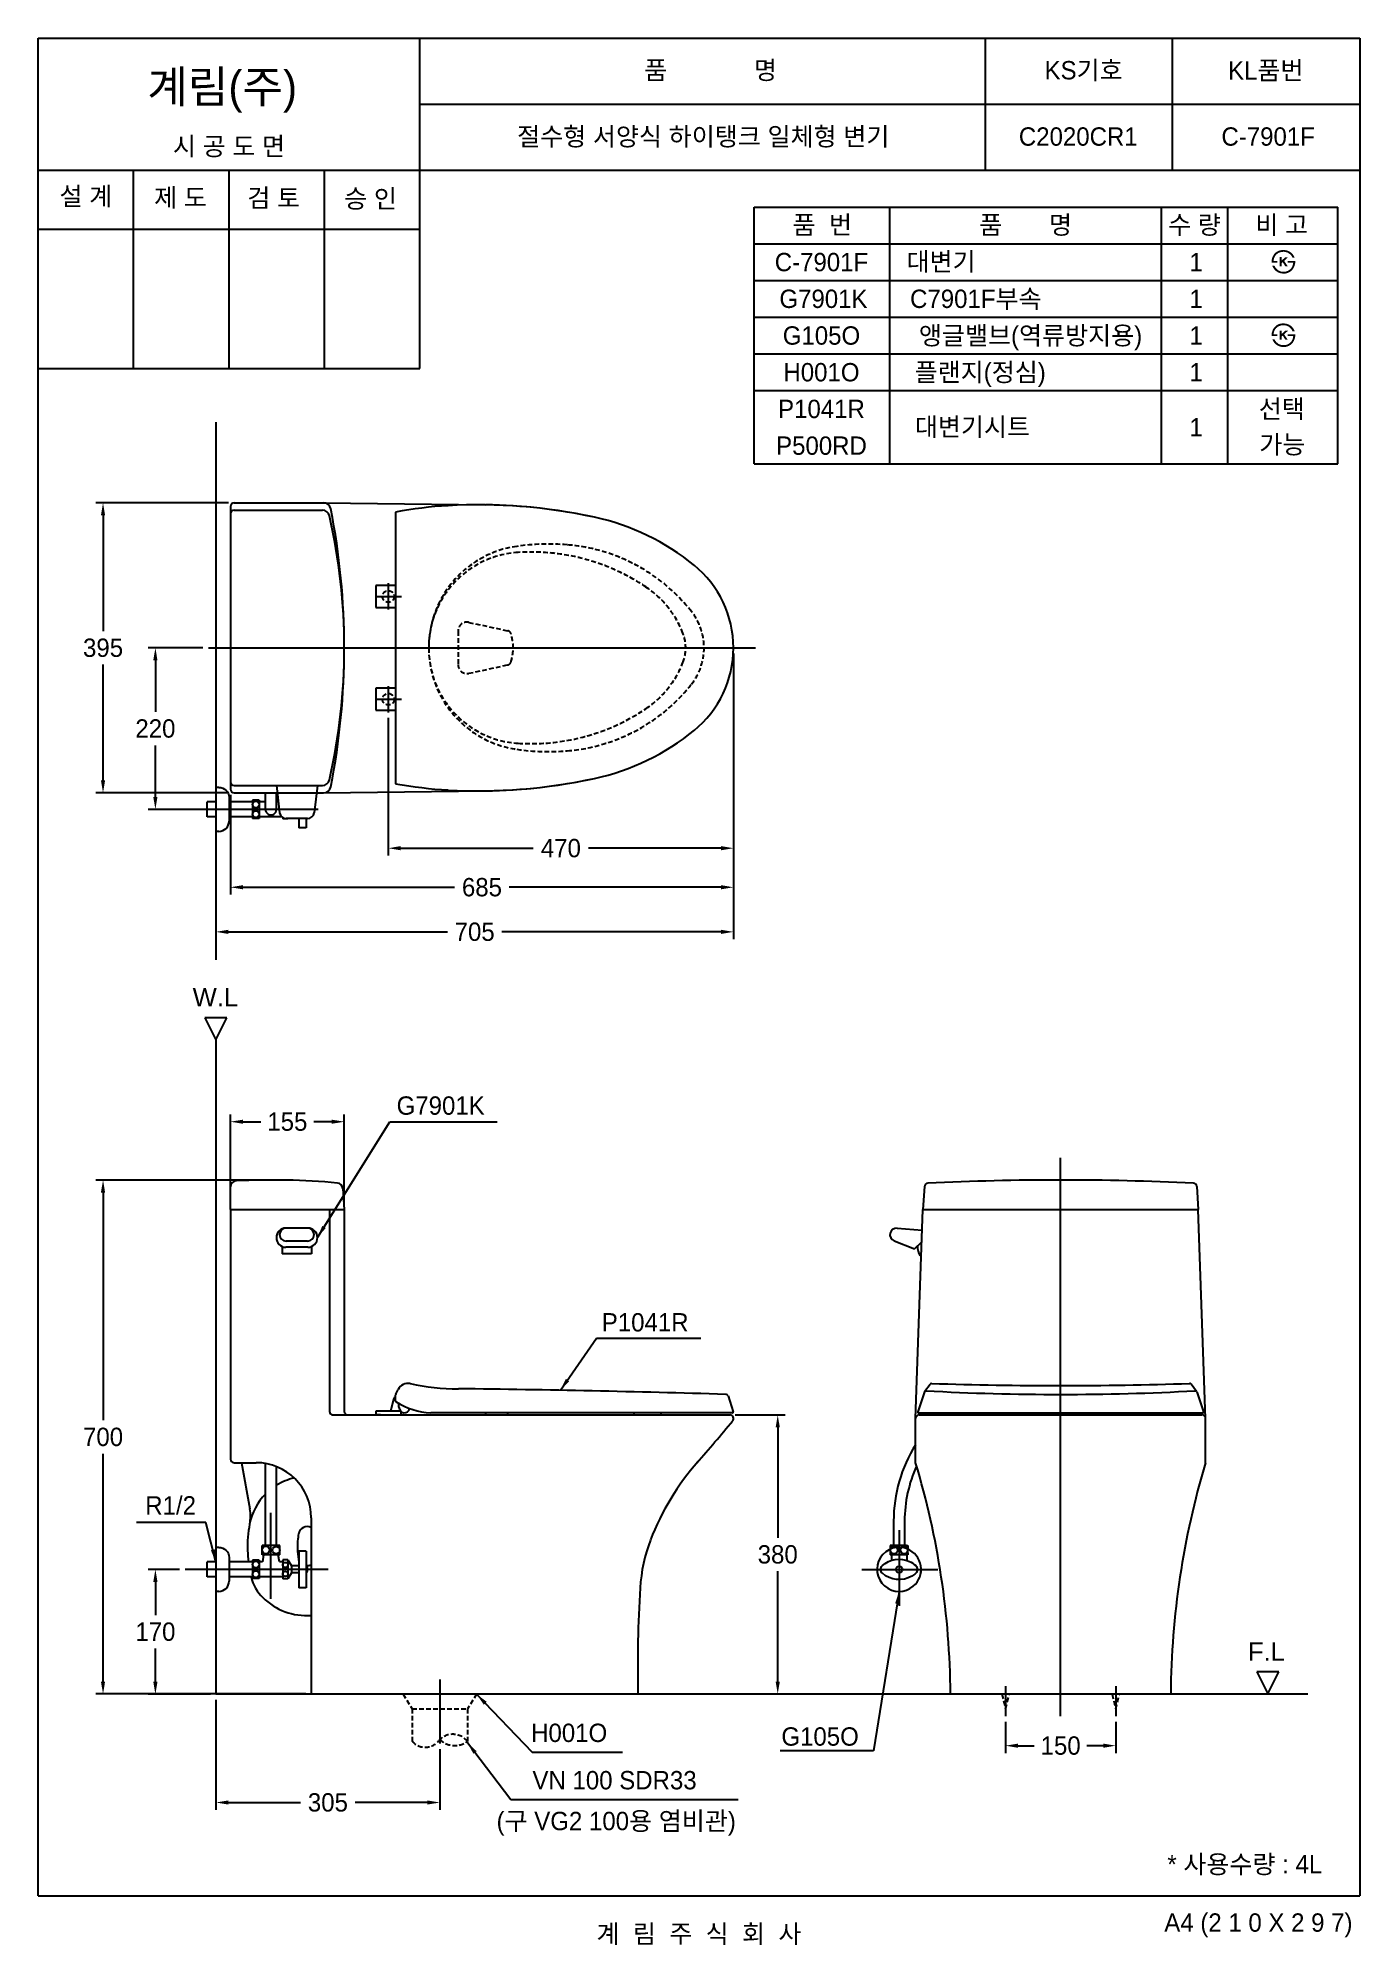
# Model space of a CAD drawing. Header units: millimetres. Extents: x 0 to 1800, y -67 to 2530.
import ezdxf
from ezdxf.enums import TextEntityAlignment as Align
from ezdxf.lldxf.tags import DXFTag

# ---------------------------------------------------------------- set-up
doc = ezdxf.new("R2010")
doc.units = ezdxf.units.MM
doc.linetypes.add('DASHED2', pattern=[9.525, 6.35, -3.175])
for name, color, linetype in [('TEXT', 7, 'Continuous'), ('내부선 및 부속', 4, 'Continuous'), ('도각라인', 255, 'Continuous'), ('외형선', 3, 'Continuous'), ('점선', 6, 'DASHED2'), ('중심선', 1, 'DASHED'), ('치수선', 7, 'Continuous')]:
    doc.layers.add(name, color=color, linetype=linetype)
doc.styles.add('____', font='')
doc.styles.add('타이틀', font='H2GTRM.TTF', dxfattribs={"height": 25})
doc.styles.get('____').set_extended_font_data('굴림')
tags = doc.linetypes.add('DASHDOT', pattern=[70, 31, -13, 13, -13]).pattern_tags.tags
tags[10:11] = [DXFTag(74, 4), DXFTag(75, 0), DXFTag(340, '0'), DXFTag(46, 0.0), DXFTag(50, 0.0), DXFTag(44, 0.0), DXFTag(45, 0.0)]
tags[8:9] = [DXFTag(74, 4), DXFTag(75, 0), DXFTag(340, '0'), DXFTag(46, 0.0), DXFTag(50, 0.0), DXFTag(44, 0.0), DXFTag(45, 0.0)]
tags[6:7] = [DXFTag(74, 4), DXFTag(75, 0), DXFTag(340, '0'), DXFTag(46, 0.0), DXFTag(50, 0.0), DXFTag(44, 0.0), DXFTag(45, 0.0)]
tags[4:5] = [DXFTag(74, 4), DXFTag(75, 0), DXFTag(340, '0'), DXFTag(46, 0.0), DXFTag(50, 0.0), DXFTag(44, 0.0), DXFTag(45, 0.0)]
tags = doc.linetypes.add('DASHED', pattern=[25.72, 12.86, -12.86]).pattern_tags.tags
tags[6:7] = [DXFTag(74, 4), DXFTag(75, 0), DXFTag(340, '0'), DXFTag(46, 0.0), DXFTag(50, 0.0), DXFTag(44, 0.0), DXFTag(45, 0.0)]
tags[4:5] = [DXFTag(74, 4), DXFTag(75, 0), DXFTag(340, '0'), DXFTag(46, 0.0), DXFTag(50, 0.0), DXFTag(44, 0.0), DXFTag(45, 0.0)]
doc.dimstyles.new('MSADIM', dxfattribs={"dimtxt": 33, "dimasz": 17, "dimexe": 10, "dimexo": 7.5, "dimgap": 10, "dimtad": 0, "dimtih": 1, "dimtoh": 1, "dimdec": 0, "dimzin": 1, "dimdsep": 46, "dimtxsty": '____', "dimcen": 11.25, "dimadec": 0, "dimazin": 0, "dimtfac": 1, "dimtdec": 0, "dimtix": 1, "dimtmove": 0, "dimatfit": 3, "dimfxl": 1, "dimtolj": 1, "dimtzin": 1, "dimarcsym": 0})

msp = doc.modelspace()

# ---------------------------------------------------------------- texts
at = {"layer": 'TEXT', "style": '타이틀'}
for s, p in [('품             명', (915.7, 2486.4)), ('KS기호', (1423.8, 2486.3)), ('KL품번', (1671.8, 2486.1)), ('시 공 도 면', (259.9, 2382.7)), ('절수형 서양식 하이탱크 일체형 변기', (905.8, 2396)), ('C2020CR1', (1416.5, 2396)), ('C-7901F', (1675.1, 2396)), ('설 계', (65, 2314.6)), ('제 도', (193.8, 2312.9)), ('검 토', (320.8, 2312.3)), ('승 인', (452.7, 2311.4)), ('품  번', (1067.9, 2275.7)), ('품       명', (1344.8, 2275.7)), ('수 량', (1574.8, 2275.7)), ('비 고', (1693.6, 2275.7)), ('C-7901F', (1066.8, 2225)), ('대변기', (1229.7, 2225.6)), ('1', (1577, 2225)), ('G7901K', (1069.5, 2175)), ('C7901F부속', (1277, 2175)), ('1', (1577, 2174.9)), ('G105O', (1066.8, 2125)), ('앵글밸브(역류방지용)', (1351.5, 2125)), ('1', (1577, 2125)), ('H001O', (1066.8, 2075)), ('플랜지(정심) ', (1287.5, 2075)), ('1', (1577, 2075)), ('P1041R', (1066.8, 2025)), ('선택', (1693.7, 2025)), ('대변기시트', (1272.4, 2000.6)), ('1', (1577, 2000)), ('P500RD', (1066.8, 1975)), ('가능', (1694.4, 1976.5)), ('P1041R', (826.7, 781)), ('* 사용수량 : 4L', (1643.3, 42.9)), ('계  림  주  식  회  사', (900, -51.7))]:
    msp.add_text(s, height=25, dxfattribs=at).set_placement(p, align=Align.MIDDLE_CENTER)
msp.add_text('계림(주)', height=44, dxfattribs=at).set_placement((148.7, 2441.8))
msp.add_text('A4 (2 1 0 X 2 9 7)', height=25, dxfattribs=at).set_placement((1790, -36.5), align=Align.MIDDLE_RIGHT)
at = {"layer": 'TEXT', "char_height": 25, "attachment_point": 1, "line_spacing_factor": 0.963855, "style": '타이틀'}
for s, insert, width in [('\\fArial;W.L', (210.4, 1236.5), 248.993), ('\\A1;G7901K', (488.2, 1088.7), 248.993), ('\\fArial;F.L', (1647.5, 345.1), 248.993), ('\\A1; G105O', (1003.1, 229.4), 248.993), ('\\A1;VN 100 SDR33', (673.2, 169.9), 379.657), ('\\A1;(구 VG2 100{\\fGulim|b0|i0|c129|p50;용 염비관)}', (624.3, 114.3), 379.657)]:
    msp.add_mtext(s, dxfattribs=dict(at, insert=insert, width=width))
at = {"layer": '치수선', "linetype": 'Continuous', "char_height": 25, "attachment_point": 1, "line_spacing_factor": 0.963855, "style": '타이틀'}
for s, insert, width in [('\\A1;R1/2', (145.9, 544.2), 248.993), ('\\A1; H001O', (662.3, 234.4), 361.787)]:
    msp.add_mtext(s, dxfattribs=dict(at, insert=insert, width=width))

# ---------------------------------------------------------------- blocks, each defined once
blk = doc.blocks.new('*D11')
at = {"layer": '치수선', "color": 0, "linetype": 'Continuous', "lineweight": -2, "transparency": 16777216}
for p, q in [((949.4, 654.8), (1017.2, 654.8)), ((1007.2, 637.8), (1007.2, 487.6)), ((1007.2, 291.8), (1007.2, 442)), ((824.4, 274.8), (1017.2, 274.8))]:
    blk.add_line(p, q, dxfattribs=at)
at = {"layer": '치수선', "color": 0, "linetype": 'Continuous', "transparency": 16777216}
for points in [[(1004.4, 637.8), (1010.1, 637.8), (1007.2, 654.8)], [(1004.4, 291.8), (1010.1, 291.8), (1007.2, 274.8)]]:
    blk.add_solid(points, dxfattribs=at)
at = {"layer": '치수선', "color": 0, "linetype": 'Continuous', "transparency": 16777216, "insert": (1007.2, 464.8), "char_height": 25, "attachment_point": 5, "style": '____'}
blk.add_mtext('\\A1;380', dxfattribs=at)
blk = doc.blocks.new('*D12')
at = {"layer": '치수선', "color": 0, "linetype": 'Continuous', "lineweight": -2, "transparency": 16777216}
for p, q in [((242.1, 267), (242.1, 117)), ((547.1, 199.8), (547.1, 117)), ((259.1, 127), (357.3, 127)), ((530.1, 127), (431.9, 127))]:
    blk.add_line(p, q, dxfattribs=at)
at = {"layer": '치수선', "color": 0, "linetype": 'Continuous', "transparency": 16777216}
for points in [[(259.1, 129.8), (259.1, 124.2), (242.1, 127)], [(530.1, 129.8), (530.1, 124.2), (547.1, 127)]]:
    blk.add_solid(points, dxfattribs=at)
at = {"layer": '치수선', "color": 0, "linetype": 'Continuous', "transparency": 16777216, "insert": (394.6, 127), "char_height": 25, "attachment_point": 5, "style": '____'}
blk.add_mtext('\\A1;305', dxfattribs=at)
blk = doc.blocks.new('*D13')
at = {"layer": '치수선', "color": 0, "linetype": 'Continuous', "lineweight": -2, "transparency": 16777216}
for p, q in [((192.6, 444.5), (149.7, 444.5)), ((159.7, 427.5), (159.7, 382.3)), ((159.7, 291.5), (159.7, 336.6)), ((234.6, 274.5), (149.7, 274.5))]:
    blk.add_line(p, q, dxfattribs=at)
at = {"layer": '치수선', "color": 0, "linetype": 'Continuous', "transparency": 16777216}
for points in [[(156.8, 427.5), (162.5, 427.5), (159.7, 444.5)], [(156.8, 291.5), (162.5, 291.5), (159.7, 274.5)]]:
    blk.add_solid(points, dxfattribs=at)
at = {"layer": '치수선', "color": 0, "linetype": 'Continuous', "transparency": 16777216, "insert": (159.7, 359.5), "char_height": 25, "attachment_point": 5, "style": '____'}
blk.add_mtext('\\A1;170', dxfattribs=at)
blk = doc.blocks.new('*D14')
at = {"layer": '치수선', "color": 0, "linetype": 'Continuous', "lineweight": -2, "transparency": 16777216}
for p, q in [((946.9, 1692.1), (946.9, 1416.7)), ((476.9, 1604.1), (476.9, 1416.7)), ((493.9, 1426.7), (674.2, 1426.7)), ((929.9, 1426.7), (749.5, 1426.7))]:
    blk.add_line(p, q, dxfattribs=at)
at = {"layer": '치수선', "color": 0, "linetype": 'Continuous', "transparency": 16777216}
for points in [[(493.9, 1429.6), (493.9, 1423.9), (476.9, 1426.7)], [(929.9, 1429.6), (929.9, 1423.9), (946.9, 1426.7)]]:
    blk.add_solid(points, dxfattribs=at)
at = {"layer": '치수선', "color": 0, "linetype": 'Continuous', "transparency": 16777216, "insert": (711.9, 1426.7), "char_height": 25, "attachment_point": 5, "style": '____'}
blk.add_mtext('\\A1;470', dxfattribs=at)
blk = doc.blocks.new('*D15')
at = {"layer": '치수선', "color": 0, "linetype": 'Continuous', "lineweight": -2, "transparency": 16777216}
for p, q in [((946.9, 1692.1), (946.9, 1363.5)), ((261.9, 1499.6), (261.9, 1363.5)), ((278.9, 1373.5), (567.1, 1373.5)), ((929.9, 1373.5), (641.7, 1373.5))]:
    blk.add_line(p, q, dxfattribs=at)
at = {"layer": '치수선', "color": 0, "linetype": 'Continuous', "transparency": 16777216}
for points in [[(278.9, 1376.4), (278.9, 1370.7), (261.9, 1373.5)], [(929.9, 1376.4), (929.9, 1370.7), (946.9, 1373.5)]]:
    blk.add_solid(points, dxfattribs=at)
at = {"layer": '치수선', "color": 0, "linetype": 'Continuous', "transparency": 16777216, "insert": (604.4, 1373.5), "char_height": 25, "attachment_point": 5, "style": '____'}
blk.add_mtext('\\A1;685', dxfattribs=at)
blk = doc.blocks.new('*D16')
at = {"layer": '치수선', "color": 0, "linetype": 'Continuous', "lineweight": -2, "transparency": 16777216}
for p, q in [((242.1, 1455.8), (242.1, 1302.8)), ((946.9, 1366), (946.9, 1302.8)), ((259.1, 1312.8), (557.3, 1312.8)), ((929.9, 1312.8), (631.6, 1312.8))]:
    blk.add_line(p, q, dxfattribs=at)
at = {"layer": '치수선', "color": 0, "linetype": 'Continuous', "transparency": 16777216}
for points in [[(259.1, 1315.6), (259.1, 1309.9), (242.1, 1312.8)], [(929.9, 1315.6), (929.9, 1309.9), (946.9, 1312.8)]]:
    blk.add_solid(points, dxfattribs=at)
at = {"layer": '치수선', "color": 0, "linetype": 'Continuous', "transparency": 16777216, "insert": (594.5, 1312.8), "char_height": 25, "attachment_point": 5, "style": '____'}
blk.add_mtext('\\A1;705', dxfattribs=at)
blk = doc.blocks.new('*D17')
at = {"layer": '치수선', "color": 0, "linetype": 'Continuous', "lineweight": -2, "transparency": 16777216}
for p, q in [((261.9, 942.3), (261.9, 1064.2)), ((278.9, 1054.2), (303.4, 1054.2)), ((399.9, 1054.2), (375.3, 1054.2)), ((416.9, 942.3), (416.9, 1064.2))]:
    blk.add_line(p, q, dxfattribs=at)
at = {"layer": '치수선', "color": 0, "linetype": 'Continuous', "transparency": 16777216}
for points in [[(278.9, 1057), (278.9, 1051.4), (261.9, 1054.2)], [(399.9, 1057), (399.9, 1051.4), (416.9, 1054.2)]]:
    blk.add_solid(points, dxfattribs=at)
at = {"layer": '치수선', "color": 0, "linetype": 'Continuous', "transparency": 16777216, "insert": (339.4, 1054.2), "char_height": 25, "attachment_point": 5, "style": '____'}
blk.add_mtext('\\A1;155', dxfattribs=at)
blk = doc.blocks.new('*D18')
at = {"layer": '치수선', "color": 0, "linetype": 'Continuous', "lineweight": -2, "transparency": 16777216}
for p, q in [((311.4, 974.8), (78.4, 974.8)), ((88.4, 957.8), (88.4, 647.6)), ((88.4, 291.8), (88.4, 602)), ((364.4, 274.8), (78.4, 274.8))]:
    blk.add_line(p, q, dxfattribs=at)
at = {"layer": '치수선', "color": 0, "linetype": 'Continuous', "transparency": 16777216}
for points in [[(85.5, 957.8), (91.2, 957.8), (88.4, 974.8)], [(85.5, 291.8), (91.2, 291.8), (88.4, 274.8)]]:
    blk.add_solid(points, dxfattribs=at)
at = {"layer": '치수선', "color": 0, "linetype": 'Continuous', "transparency": 16777216, "insert": (88.4, 624.8), "char_height": 25, "attachment_point": 5, "style": '____'}
blk.add_mtext('\\A1;700', dxfattribs=at)
blk = doc.blocks.new('*D19')
at = {"layer": '치수선', "color": 0, "linetype": 'Continuous', "lineweight": -2, "transparency": 16777216}
for p, q in [((259.4, 1897.1), (78.4, 1897.1)), ((88.4, 1880.1), (88.4, 1722.4)), ((88.4, 1519.1), (88.4, 1676.8)), ((259.4, 1502.1), (78.4, 1502.1))]:
    blk.add_line(p, q, dxfattribs=at)
at = {"layer": '치수선', "color": 0, "linetype": 'Continuous', "transparency": 16777216}
for points in [[(85.5, 1880.1), (91.2, 1880.1), (88.4, 1897.1)], [(85.5, 1519.1), (91.2, 1519.1), (88.4, 1502.1)]]:
    blk.add_solid(points, dxfattribs=at)
at = {"layer": '치수선', "color": 0, "linetype": 'Continuous', "transparency": 16777216, "insert": (88.4, 1699.6), "char_height": 25, "attachment_point": 5, "style": '____'}
blk.add_mtext('\\A1;395', dxfattribs=at)
blk = doc.blocks.new('*D20')
at = {"layer": '치수선', "color": 0, "linetype": 'Continuous', "lineweight": -2, "transparency": 16777216}
for p, q in [((224.4, 1699.6), (149.7, 1699.6)), ((159.7, 1682.6), (159.7, 1612.4)), ((159.7, 1496.6), (159.7, 1566.8)), ((222.6, 1479.6), (149.7, 1479.6))]:
    blk.add_line(p, q, dxfattribs=at)
at = {"layer": '치수선', "color": 0, "linetype": 'Continuous', "transparency": 16777216}
for points in [[(156.8, 1682.6), (162.5, 1682.6), (159.7, 1699.6)], [(156.8, 1496.6), (162.5, 1496.6), (159.7, 1479.6)]]:
    blk.add_solid(points, dxfattribs=at)
at = {"layer": '치수선', "color": 0, "linetype": 'Continuous', "transparency": 16777216, "insert": (159.7, 1589.6), "char_height": 25, "attachment_point": 5, "style": '____'}
blk.add_mtext('\\A1;220', dxfattribs=at)
blk = doc.blocks.new('*D10')
at = {"layer": '치수선', "color": 0, "linetype": 'Continuous', "lineweight": -2, "transparency": 16777216}
for p, q in [((1317.5, 237), (1317.5, 194.4)), ((1467.5, 237), (1467.5, 194.4)), ((1334.5, 204.4), (1356.5, 204.4)), ((1450.5, 204.4), (1428.4, 204.4))]:
    blk.add_line(p, q, dxfattribs=at)
at = {"layer": '치수선', "color": 0, "linetype": 'Continuous', "transparency": 16777216}
for points in [[(1334.5, 207.2), (1334.5, 201.5), (1317.5, 204.4)], [(1450.5, 207.2), (1450.5, 201.5), (1467.5, 204.4)]]:
    blk.add_solid(points, dxfattribs=at)
at = {"layer": '치수선', "color": 0, "linetype": 'Continuous', "transparency": 16777216, "insert": (1392.5, 204.4), "char_height": 25, "attachment_point": 5, "style": '____'}
blk.add_mtext('\\A1;150', dxfattribs=at)

# ---------------------------------------------------------------- dimensions: what is measured, and where the dimension line sits
at = {"layer": '치수선', "linetype": 'Continuous'}
for base, p1, p2, picture, middle in [((88.4, 1502.1), (266.9, 1897.1), (266.9, 1502.1), '*D19', (88.4, 1699.6)), ((159.7, 1479.6), (231.9, 1699.6), (230.1, 1479.6), '*D20', (159.7, 1589.6)), ((88.4, 274.8), (318.9, 974.8), (371.9, 274.8), '*D18', (88.4, 624.8)), ((1007.2, 654.8), (816.9, 274.8), (941.9, 654.8), '*D11', (1007.2, 464.8)), ((159.7, 274.5), (200.1, 444.5), (242.1, 274.5), '*D13', (159.7, 359.5))]:
    dim = msp.add_linear_dim(base=base, p1=p1, p2=p2, angle=90, dimstyle='MSADIM', override={"dimtxt": 25}, dxfattribs=at)
    dim.commit()
    dim.dimension.update_dxf_attribs({"geometry": picture, "text_midpoint": middle})
for base, p1, p2, picture, middle in [((261.9, 1373.5), (946.9, 1699.6), (261.9, 1507.1), '*D15', (604.4, 1373.5)), ((476.9, 1426.7), (946.9, 1699.6), (476.9, 1611.6), '*D14', (711.9, 1426.7)), ((242.1, 1312.8), (946.9, 1373.5), (242.1, 1463.3), '*D16', (594.5, 1312.8)), ((416.9, 1054.2), (261.9, 934.8), (416.9, 934.8), '*D17', (339.4, 1054.2)), ((1467.5, 204.4), (1317.5, 244.5), (1467.5, 244.5), '*D10', (1392.5, 204.4))]:
    dim = msp.add_linear_dim(base=base, p1=p1, p2=p2, dimstyle='MSADIM', override={"dimtxt": 25}, dxfattribs=at)
    dim.commit()
    dim.dimension.update_dxf_attribs({"geometry": picture, "text_midpoint": middle})
dim = msp.add_linear_dim(base=(547.1, 127), p1=(242.1, 274.5), p2=(547.1, 207.3), dimstyle='MSADIM', override={"dimtxt": 25}, dxfattribs=at)
dim.commit()
dim.dimension.update_dxf_attribs({"geometry": '*D12', "text_midpoint": (394.6, 127), "dimtype": 160})

# ---------------------------------------------------------------- hatches: boundary and pattern name
at = {"layer": 'TEXT'}
for points in [[(1679.9, 2224.2), (1679.8, 2224.6), (1679.8, 2225), (1679.8, 2225.4), (1679.8, 2225.8), (1679.8, 2226.2), (1679.9, 2226.6), (1679.9, 2227), (1679.9, 2227.4), (1680, 2227.8), (1680, 2228.2), (1680.1, 2228.6), (1680.2, 2229), (1680.3, 2229.4), (1680.4, 2229.8), (1680.5, 2230.1), (1680.6, 2230.5), (1680.7, 2230.9), (1680.8, 2231.3), (1681, 2231.7), (1681.1, 2232), (1681.3, 2232.4), (1681.4, 2232.7), (1681.6, 2233.1), (1681.8, 2233.4), (1682, 2233.8), (1682.1, 2234.1), (1682.4, 2234.4), (1682.6, 2234.8), (1682.8, 2235.1), (1683, 2235.4), (1683.2, 2235.7), (1683.8, 2236.3), (1684, 2236.6), (1684.3, 2236.9), (1684.6, 2237.2), (1684.9, 2237.5), (1685.2, 2237.8), (1685.5, 2238), (1685.8, 2238.3), (1686.1, 2238.5), (1686.4, 2238.7), (1686.8, 2239), (1687.1, 2239.2), (1687.4, 2239.4), (1687.8, 2239.6), (1688.2, 2239.8), (1688.5, 2239.9), (1688.9, 2240.1), (1689.3, 2240.3), (1689.7, 2240.5), (1690.2, 2240.6), (1690.6, 2240.7), (1691, 2240.9), (1691.5, 2241), (1691.9, 2241.1), (1692.4, 2241.2), (1692.8, 2241.2), (1693.3, 2241.3), (1693.8, 2241.4), (1694.2, 2241.4), (1694.7, 2241.4), (1695.2, 2241.5), (1695.7, 2241.5), (1696.5, 2241.5), (1696.8, 2241.4), (1697.2, 2241.4), (1697.6, 2241.4), (1697.9, 2241.3), (1698.3, 2241.3), (1698.6, 2241.2), (1699, 2241.2), (1699.3, 2241.1), (1699.7, 2241), (1700, 2241), (1700.4, 2240.9), (1700.7, 2240.8), (1701, 2240.7), (1701.4, 2240.6), (1701.7, 2240.5), (1702, 2240.4), (1702.3, 2240.2), (1702.6, 2240.1), (1702.9, 2240), (1703.2, 2239.8), (1703.5, 2239.7), (1703.8, 2239.5), (1704.1, 2239.4), (1704.4, 2239.2), (1704.7, 2239), (1705, 2238.9), (1705.2, 2238.7), (1705.5, 2238.5), (1705.8, 2238.3), (1706.1, 2238.1), (1706.5, 2237.7), (1706.9, 2237.4), (1707.3, 2237), (1707.7, 2236.6), (1708, 2236.2), (1708.4, 2235.8), (1708.7, 2235.4), (1709.1, 2234.9), (1709.4, 2234.5), (1709.7, 2234), (1710, 2233.5), (1710.3, 2233), (1710.5, 2232.5), (1710.8, 2232), (1711, 2231.5), (1711.3, 2230.9), (1711.3, 2230.9), (1708.2, 2230.9), (1708.2, 2230.9), (1708.1, 2231.1), (1708, 2231.3), (1708, 2231.4), (1707.9, 2231.6), (1707.8, 2231.8), (1707.7, 2232), (1707.7, 2232.1), (1707.6, 2232.3), (1707.5, 2232.5), (1707.4, 2232.6), (1707.3, 2232.8), (1707.2, 2233), (1707.1, 2233.1), (1707, 2233.3), (1706.9, 2233.5), (1706.7, 2233.6), (1706.6, 2233.8), (1706.5, 2233.9), (1706.2, 2234.3), (1705.9, 2234.6), (1705.6, 2234.9), (1705.3, 2235.2), (1705, 2235.5), (1704.7, 2235.8), (1704.3, 2236.1), (1704.1, 2236.3), (1703.8, 2236.4), (1703.6, 2236.6), (1703.4, 2236.8), (1703.1, 2236.9), (1702.9, 2237.1), (1702.6, 2237.2), (1702.4, 2237.4), (1702.2, 2237.5), (1701.9, 2237.6), (1701.7, 2237.7), (1701.4, 2237.8), (1701.2, 2238), (1700.9, 2238.1), (1700.6, 2238.2), (1700.4, 2238.3), (1700.1, 2238.3), (1699.9, 2238.4), (1699.6, 2238.5), (1699.3, 2238.6), (1699.1, 2238.6), (1698.8, 2238.7), (1698.5, 2238.7), (1698.2, 2238.8), (1698, 2238.8), (1697.7, 2238.9), (1697.4, 2238.9), (1697.1, 2238.9), (1696.8, 2239), (1696.5, 2239), (1696.3, 2239), (1696, 2239), (1695.6, 2239), (1695.3, 2239), (1694.9, 2238.9), (1694.6, 2238.9), (1694.3, 2238.9), (1693.9, 2238.9), (1693.6, 2238.8), (1693.3, 2238.8), (1693, 2238.7), (1692.7, 2238.7), (1692.3, 2238.6), (1692, 2238.5), (1691.7, 2238.4), (1691.4, 2238.3), (1691.1, 2238.2), (1690.9, 2238.1), (1690.6, 2238), (1690.3, 2237.9), (1690, 2237.8), (1689.7, 2237.7), (1689.4, 2237.5), (1689.2, 2237.4), (1688.9, 2237.3), (1688.7, 2237.1), (1688.4, 2236.9), (1688.1, 2236.8), (1687.9, 2236.6), (1687.6, 2236.4), (1687.4, 2236.2), (1687.2, 2236), (1686.9, 2235.8), (1686.7, 2235.6), (1686.5, 2235.4), (1686.2, 2235.2), (1686, 2235), (1685.8, 2234.7), (1685.6, 2234.5), (1685.4, 2234.3), (1685.2, 2234), (1685, 2233.8), (1684.8, 2233.5), (1684.7, 2233.3), (1684.5, 2233), (1684.3, 2232.7), (1684.2, 2232.5), (1684, 2232.2), (1683.9, 2231.9), (1683.8, 2231.6), (1683.7, 2231.3), (1683.5, 2231.1), (1683.4, 2230.8), (1683.3, 2230.5), (1683.2, 2230.2), (1683.1, 2229.8), (1683, 2229.5), (1683, 2229.2), (1682.9, 2228.9), (1682.8, 2228.6), (1682.8, 2228.2), (1682.7, 2227.9), (1682.7, 2227.6), (1682.7, 2227.2), (1682.6, 2226.9), (1682.6, 2226.5), (1682.6, 2226.5), (1687.8, 2226.5), (1687.8, 2226.5), (1687.8, 2226.5), (1687.8, 2224.2), (1687.8, 2224.2), (1687.8, 2224.2), (1679.9, 2224.2)], [(1712, 2226.5), (1712, 2226.1), (1712, 2225.6), (1712, 2225.2), (1712, 2224.8), (1711.9, 2224.3), (1711.9, 2223.9), (1711.9, 2223.5), (1711.8, 2223.1), (1711.7, 2222.7), (1711.6, 2222.2), (1711.6, 2221.8), (1711.5, 2221.4), (1711.3, 2221), (1711.2, 2220.6), (1711.1, 2220.2), (1711, 2219.8), (1710.8, 2219.4), (1710.7, 2219), (1710.5, 2218.7), (1710.4, 2218.3), (1710.2, 2217.9), (1710, 2217.6), (1709.8, 2217.2), (1709.6, 2216.9), (1709.4, 2216.5), (1709.2, 2216.2), (1709, 2215.9), (1708.8, 2215.5), (1708.5, 2215.2), (1708.3, 2214.9), (1708, 2214.6), (1707.8, 2214.3), (1707.5, 2214), (1707.2, 2213.7), (1707, 2213.5), (1706.7, 2213.2), (1706.4, 2212.9), (1706.1, 2212.7), (1705.8, 2212.4), (1705.5, 2212.2), (1705.2, 2212), (1704.8, 2211.8), (1704.5, 2211.6), (1704.2, 2211.4), (1703.8, 2211.2), (1703.5, 2211), (1703.1, 2210.8), (1702.8, 2210.7), (1702.4, 2210.5), (1702.1, 2210.3), (1701.7, 2210.2), (1701.3, 2210.1), (1700.9, 2209.9), (1700.5, 2209.8), (1700.2, 2209.7), (1699.8, 2209.6), (1699.4, 2209.6), (1699, 2209.5), (1698.6, 2209.4), (1698.2, 2209.4), (1697.8, 2209.4), (1697.4, 2209.3), (1697, 2209.3), (1696.6, 2209.3), (1695.9, 2209.3), (1695.3, 2209.3), (1694.6, 2209.4), (1694, 2209.5), (1693.3, 2209.5), (1693, 2209.6), (1692.7, 2209.7), (1692.4, 2209.7), (1692.1, 2209.8), (1691.8, 2209.9), (1691.5, 2209.9), (1691.2, 2210), (1691, 2210.1), (1690.7, 2210.2), (1690.4, 2210.3), (1690.1, 2210.4), (1689.8, 2210.5), (1689.5, 2210.6), (1689.3, 2210.7), (1689, 2210.9), (1688.7, 2211), (1688.5, 2211.1), (1688.2, 2211.3), (1687.9, 2211.4), (1687.7, 2211.6), (1687.4, 2211.7), (1686.9, 2212), (1686.6, 2212.2), (1686.4, 2212.4), (1686.1, 2212.6), (1685.9, 2212.8), (1685.6, 2213), (1685.4, 2213.2), (1685.1, 2213.4), (1684.9, 2213.6), (1684.7, 2213.8), (1684.5, 2214.1), (1684.2, 2214.3), (1684, 2214.5), (1683.8, 2214.8), (1683.6, 2215), (1683.4, 2215.2), (1683.2, 2215.5), (1683, 2215.8), (1682.8, 2216), (1682.6, 2216.3), (1682.5, 2216.6), (1682.3, 2216.8), (1682.1, 2217.1), (1681.9, 2217.4), (1681.8, 2217.7), (1681.6, 2218), (1681.5, 2218.3), (1681.3, 2218.6), (1681, 2219.2), (1680.8, 2219.9), (1680.8, 2219.9), (1683.7, 2219.9), (1683.7, 2219.9), (1683.9, 2219.4), (1684.2, 2219), (1684.4, 2218.6), (1684.6, 2218.2), (1684.9, 2217.9), (1685.1, 2217.5), (1685.4, 2217.1), (1685.7, 2216.8), (1685.9, 2216.5), (1686.2, 2216.1), (1686.5, 2215.8), (1686.8, 2215.5), (1687.1, 2215.2), (1687.4, 2215), (1687.7, 2214.7), (1688, 2214.5), (1688.2, 2214.3), (1688.4, 2214.1), (1688.7, 2214), (1688.9, 2213.8), (1689.1, 2213.7), (1689.4, 2213.5), (1689.6, 2213.4), (1689.9, 2213.2), (1690.1, 2213.1), (1690.4, 2213), (1690.6, 2212.9), (1690.9, 2212.8), (1691.1, 2212.7), (1691.4, 2212.6), (1691.7, 2212.5), (1691.9, 2212.4), (1692.2, 2212.3), (1692.5, 2212.3), (1692.7, 2212.2), (1693, 2212.1), (1693.3, 2212.1), (1693.6, 2212), (1693.9, 2212), (1694.2, 2212), (1694.5, 2211.9), (1694.8, 2211.9), (1695.1, 2211.9), (1695.4, 2211.9), (1695.7, 2211.9), (1696, 2211.9), (1696.3, 2211.9), (1697.1, 2211.9), (1697.4, 2211.9), (1697.7, 2212), (1698, 2212), (1698.2, 2212), (1698.5, 2212), (1698.7, 2212.1), (1699, 2212.1), (1699.3, 2212.2), (1699.5, 2212.2), (1699.8, 2212.3), (1700, 2212.4), (1700.3, 2212.5), (1700.5, 2212.5), (1700.8, 2212.6), (1701, 2212.7), (1701.3, 2212.8), (1701.5, 2212.9), (1701.8, 2213), (1702, 2213.1), (1702.3, 2213.3), (1702.5, 2213.4), (1702.7, 2213.5), (1703, 2213.7), (1703.2, 2213.8), (1703.4, 2213.9), (1703.7, 2214.1), (1703.9, 2214.3), (1704.1, 2214.4), (1704.3, 2214.6), (1704.6, 2214.8), (1704.8, 2215), (1705.1, 2215.2), (1705.3, 2215.4), (1705.6, 2215.7), (1705.8, 2215.9), (1706, 2216.1), (1706.2, 2216.4), (1706.4, 2216.6), (1706.6, 2216.9), (1706.8, 2217.1), (1707, 2217.4), (1707.2, 2217.7), (1707.3, 2218), (1707.5, 2218.2), (1707.7, 2218.5), (1707.8, 2218.8), (1708, 2219.1), (1708.1, 2219.4), (1708.2, 2219.7), (1708.3, 2220), (1708.4, 2220.4), (1708.6, 2220.7), (1708.7, 2221), (1708.7, 2221.3), (1708.8, 2221.7), (1708.9, 2222), (1709, 2222.4), (1709, 2222.7), (1709.1, 2223.1), (1709.1, 2223.4), (1709.2, 2223.8), (1709.2, 2224.2), (1709.2, 2224.2), (1701.8, 2224.2), (1701.8, 2224.2), (1701.8, 2224.2), (1701.8, 2226.5), (1701.8, 2226.5), (1701.8, 2226.5), (1712, 2226.5)], [(1693.6, 2227.2), (1698.4, 2231.6), (1702.3, 2231.6), (1696.9, 2226.6), (1701.9, 2219.1), (1698.6, 2219.1), (1695, 2224.8), (1693.6, 2223.6), (1693.6, 2219.1), (1690.7, 2219.1), (1690.7, 2231.7), (1693.6, 2231.7)], [(1679.9, 2124.2), (1679.8, 2124.6), (1679.8, 2125), (1679.8, 2125.4), (1679.8, 2125.8), (1679.8, 2126.2), (1679.9, 2126.6), (1679.9, 2127), (1679.9, 2127.4), (1680, 2127.8), (1680, 2128.2), (1680.1, 2128.6), (1680.2, 2129), (1680.3, 2129.4), (1680.4, 2129.8), (1680.5, 2130.1), (1680.6, 2130.5), (1680.7, 2130.9), (1680.8, 2131.3), (1681, 2131.7), (1681.1, 2132), (1681.3, 2132.4), (1681.4, 2132.7), (1681.6, 2133.1), (1681.8, 2133.4), (1682, 2133.8), (1682.1, 2134.1), (1682.4, 2134.4), (1682.6, 2134.8), (1682.8, 2135.1), (1683, 2135.4), (1683.2, 2135.7), (1683.8, 2136.3), (1684, 2136.6), (1684.3, 2136.9), (1684.6, 2137.2), (1684.9, 2137.5), (1685.2, 2137.8), (1685.5, 2138), (1685.8, 2138.3), (1686.1, 2138.5), (1686.4, 2138.7), (1686.8, 2139), (1687.1, 2139.2), (1687.4, 2139.4), (1687.8, 2139.6), (1688.2, 2139.8), (1688.5, 2139.9), (1688.9, 2140.1), (1689.3, 2140.3), (1689.7, 2140.5), (1690.2, 2140.6), (1690.6, 2140.7), (1691, 2140.9), (1691.5, 2141), (1691.9, 2141.1), (1692.4, 2141.2), (1692.8, 2141.2), (1693.3, 2141.3), (1693.8, 2141.4), (1694.2, 2141.4), (1694.7, 2141.4), (1695.2, 2141.5), (1695.7, 2141.5), (1696.5, 2141.5), (1696.8, 2141.4), (1697.2, 2141.4), (1697.6, 2141.4), (1697.9, 2141.3), (1698.3, 2141.3), (1698.6, 2141.2), (1699, 2141.2), (1699.3, 2141.1), (1699.7, 2141), (1700, 2141), (1700.4, 2140.9), (1700.7, 2140.8), (1701, 2140.7), (1701.4, 2140.6), (1701.7, 2140.5), (1702, 2140.4), (1702.3, 2140.2), (1702.6, 2140.1), (1702.9, 2140), (1703.2, 2139.8), (1703.5, 2139.7), (1703.8, 2139.5), (1704.1, 2139.4), (1704.4, 2139.2), (1704.7, 2139), (1705, 2138.9), (1705.2, 2138.7), (1705.5, 2138.5), (1705.8, 2138.3), (1706.1, 2138.1), (1706.5, 2137.7), (1706.9, 2137.4), (1707.3, 2137), (1707.7, 2136.6), (1708, 2136.2), (1708.4, 2135.8), (1708.7, 2135.4), (1709.1, 2134.9), (1709.4, 2134.5), (1709.7, 2134), (1710, 2133.5), (1710.3, 2133), (1710.5, 2132.5), (1710.8, 2132), (1711, 2131.5), (1711.3, 2130.9), (1711.3, 2130.9), (1708.2, 2130.9), (1708.2, 2130.9), (1708.1, 2131.1), (1708, 2131.3), (1708, 2131.4), (1707.9, 2131.6), (1707.8, 2131.8), (1707.7, 2132), (1707.7, 2132.1), (1707.6, 2132.3), (1707.5, 2132.5), (1707.4, 2132.6), (1707.3, 2132.8), (1707.2, 2133), (1707.1, 2133.1), (1707, 2133.3), (1706.9, 2133.5), (1706.7, 2133.6), (1706.6, 2133.8), (1706.5, 2133.9), (1706.2, 2134.3), (1705.9, 2134.6), (1705.6, 2134.9), (1705.3, 2135.2), (1705, 2135.5), (1704.7, 2135.8), (1704.3, 2136.1), (1704.1, 2136.3), (1703.8, 2136.4), (1703.6, 2136.6), (1703.4, 2136.8), (1703.1, 2136.9), (1702.9, 2137.1), (1702.6, 2137.2), (1702.4, 2137.4), (1702.2, 2137.5), (1701.9, 2137.6), (1701.7, 2137.7), (1701.4, 2137.8), (1701.2, 2138), (1700.9, 2138.1), (1700.6, 2138.2), (1700.4, 2138.3), (1700.1, 2138.3), (1699.9, 2138.4), (1699.6, 2138.5), (1699.3, 2138.6), (1699.1, 2138.6), (1698.8, 2138.7), (1698.5, 2138.7), (1698.2, 2138.8), (1698, 2138.8), (1697.7, 2138.9), (1697.4, 2138.9), (1697.1, 2138.9), (1696.8, 2139), (1696.5, 2139), (1696.3, 2139), (1696, 2139), (1695.6, 2139), (1695.3, 2139), (1694.9, 2138.9), (1694.6, 2138.9), (1694.3, 2138.9), (1693.9, 2138.9), (1693.6, 2138.8), (1693.3, 2138.8), (1693, 2138.7), (1692.7, 2138.7), (1692.3, 2138.6), (1692, 2138.5), (1691.7, 2138.4), (1691.4, 2138.3), (1691.1, 2138.2), (1690.9, 2138.1), (1690.6, 2138), (1690.3, 2137.9), (1690, 2137.8), (1689.7, 2137.7), (1689.4, 2137.5), (1689.2, 2137.4), (1688.9, 2137.3), (1688.7, 2137.1), (1688.4, 2136.9), (1688.1, 2136.8), (1687.9, 2136.6), (1687.6, 2136.4), (1687.4, 2136.2), (1687.2, 2136), (1686.9, 2135.8), (1686.7, 2135.6), (1686.5, 2135.4), (1686.2, 2135.2), (1686, 2135), (1685.8, 2134.7), (1685.6, 2134.5), (1685.4, 2134.3), (1685.2, 2134), (1685, 2133.8), (1684.8, 2133.5), (1684.7, 2133.3), (1684.5, 2133), (1684.3, 2132.7), (1684.2, 2132.5), (1684, 2132.2), (1683.9, 2131.9), (1683.8, 2131.6), (1683.7, 2131.3), (1683.5, 2131.1), (1683.4, 2130.8), (1683.3, 2130.5), (1683.2, 2130.2), (1683.1, 2129.8), (1683, 2129.5), (1683, 2129.2), (1682.9, 2128.9), (1682.8, 2128.6), (1682.8, 2128.2), (1682.7, 2127.9), (1682.7, 2127.6), (1682.7, 2127.2), (1682.6, 2126.9), (1682.6, 2126.5), (1682.6, 2126.5), (1687.8, 2126.5), (1687.8, 2126.5), (1687.8, 2126.5), (1687.8, 2124.2), (1687.8, 2124.2), (1687.8, 2124.2), (1679.9, 2124.2)], [(1693.6, 2127.2), (1698.4, 2131.6), (1702.3, 2131.6), (1696.9, 2126.6), (1701.9, 2119.1), (1698.6, 2119.1), (1695, 2124.8), (1693.6, 2123.6), (1693.6, 2119.1), (1690.7, 2119.1), (1690.7, 2131.7), (1693.6, 2131.7)], [(1712, 2126.5), (1712, 2126.1), (1712, 2125.6), (1712, 2125.2), (1712, 2124.8), (1711.9, 2124.3), (1711.9, 2123.9), (1711.9, 2123.5), (1711.8, 2123.1), (1711.7, 2122.7), (1711.6, 2122.2), (1711.6, 2121.8), (1711.5, 2121.4), (1711.3, 2121), (1711.2, 2120.6), (1711.1, 2120.2), (1711, 2119.8), (1710.8, 2119.4), (1710.7, 2119), (1710.5, 2118.7), (1710.4, 2118.3), (1710.2, 2117.9), (1710, 2117.6), (1709.8, 2117.2), (1709.6, 2116.9), (1709.4, 2116.5), (1709.2, 2116.2), (1709, 2115.9), (1708.8, 2115.5), (1708.5, 2115.2), (1708.3, 2114.9), (1708, 2114.6), (1707.8, 2114.3), (1707.5, 2114), (1707.2, 2113.7), (1707, 2113.5), (1706.7, 2113.2), (1706.4, 2112.9), (1706.1, 2112.7), (1705.8, 2112.4), (1705.5, 2112.2), (1705.2, 2112), (1704.8, 2111.8), (1704.5, 2111.6), (1704.2, 2111.4), (1703.8, 2111.2), (1703.5, 2111), (1703.1, 2110.8), (1702.8, 2110.7), (1702.4, 2110.5), (1702.1, 2110.3), (1701.7, 2110.2), (1701.3, 2110.1), (1700.9, 2109.9), (1700.5, 2109.8), (1700.2, 2109.7), (1699.8, 2109.6), (1699.4, 2109.6), (1699, 2109.5), (1698.6, 2109.4), (1698.2, 2109.4), (1697.8, 2109.4), (1697.4, 2109.3), (1697, 2109.3), (1696.6, 2109.3), (1695.9, 2109.3), (1695.3, 2109.3), (1694.6, 2109.4), (1694, 2109.5), (1693.3, 2109.5), (1693, 2109.6), (1692.7, 2109.7), (1692.4, 2109.7), (1692.1, 2109.8), (1691.8, 2109.9), (1691.5, 2109.9), (1691.2, 2110), (1691, 2110.1), (1690.7, 2110.2), (1690.4, 2110.3), (1690.1, 2110.4), (1689.8, 2110.5), (1689.5, 2110.6), (1689.3, 2110.7), (1689, 2110.9), (1688.7, 2111), (1688.5, 2111.1), (1688.2, 2111.3), (1687.9, 2111.4), (1687.7, 2111.6), (1687.4, 2111.7), (1686.9, 2112), (1686.6, 2112.2), (1686.4, 2112.4), (1686.1, 2112.6), (1685.9, 2112.8), (1685.6, 2113), (1685.4, 2113.2), (1685.1, 2113.4), (1684.9, 2113.6), (1684.7, 2113.8), (1684.5, 2114.1), (1684.2, 2114.3), (1684, 2114.5), (1683.8, 2114.8), (1683.6, 2115), (1683.4, 2115.2), (1683.2, 2115.5), (1683, 2115.8), (1682.8, 2116), (1682.6, 2116.3), (1682.5, 2116.6), (1682.3, 2116.8), (1682.1, 2117.1), (1681.9, 2117.4), (1681.8, 2117.7), (1681.6, 2118), (1681.5, 2118.3), (1681.3, 2118.6), (1681, 2119.2), (1680.8, 2119.9), (1680.8, 2119.9), (1683.7, 2119.9), (1683.7, 2119.9), (1683.9, 2119.4), (1684.2, 2119), (1684.4, 2118.6), (1684.6, 2118.2), (1684.9, 2117.9), (1685.1, 2117.5), (1685.4, 2117.1), (1685.7, 2116.8), (1685.9, 2116.5), (1686.2, 2116.1), (1686.5, 2115.8), (1686.8, 2115.5), (1687.1, 2115.2), (1687.4, 2115), (1687.7, 2114.7), (1688, 2114.5), (1688.2, 2114.3), (1688.4, 2114.1), (1688.7, 2114), (1688.9, 2113.8), (1689.1, 2113.7), (1689.4, 2113.5), (1689.6, 2113.4), (1689.9, 2113.2), (1690.1, 2113.1), (1690.4, 2113), (1690.6, 2112.9), (1690.9, 2112.8), (1691.1, 2112.7), (1691.4, 2112.6), (1691.7, 2112.5), (1691.9, 2112.4), (1692.2, 2112.3), (1692.5, 2112.3), (1692.7, 2112.2), (1693, 2112.1), (1693.3, 2112.1), (1693.6, 2112), (1693.9, 2112), (1694.2, 2112), (1694.5, 2111.9), (1694.8, 2111.9), (1695.1, 2111.9), (1695.4, 2111.9), (1695.7, 2111.9), (1696, 2111.9), (1696.3, 2111.9), (1697.1, 2111.9), (1697.4, 2111.9), (1697.7, 2112), (1698, 2112), (1698.2, 2112), (1698.5, 2112), (1698.7, 2112.1), (1699, 2112.1), (1699.3, 2112.2), (1699.5, 2112.2), (1699.8, 2112.3), (1700, 2112.4), (1700.3, 2112.5), (1700.5, 2112.5), (1700.8, 2112.6), (1701, 2112.7), (1701.3, 2112.8), (1701.5, 2112.9), (1701.8, 2113), (1702, 2113.1), (1702.3, 2113.3), (1702.5, 2113.4), (1702.7, 2113.5), (1703, 2113.7), (1703.2, 2113.8), (1703.4, 2113.9), (1703.7, 2114.1), (1703.9, 2114.3), (1704.1, 2114.4), (1704.3, 2114.6), (1704.6, 2114.8), (1704.8, 2115), (1705.1, 2115.2), (1705.3, 2115.4), (1705.6, 2115.7), (1705.8, 2115.9), (1706, 2116.1), (1706.2, 2116.4), (1706.4, 2116.6), (1706.6, 2116.9), (1706.8, 2117.1), (1707, 2117.4), (1707.2, 2117.7), (1707.3, 2118), (1707.5, 2118.2), (1707.7, 2118.5), (1707.8, 2118.8), (1708, 2119.1), (1708.1, 2119.4), (1708.2, 2119.7), (1708.3, 2120), (1708.4, 2120.4), (1708.6, 2120.7), (1708.7, 2121), (1708.7, 2121.3), (1708.8, 2121.7), (1708.9, 2122), (1709, 2122.4), (1709, 2122.7), (1709.1, 2123.1), (1709.1, 2123.4), (1709.2, 2123.8), (1709.2, 2124.2), (1709.2, 2124.2), (1701.8, 2124.2), (1701.8, 2124.2), (1701.8, 2124.2), (1701.8, 2126.5), (1701.8, 2126.5), (1701.8, 2126.5), (1712, 2126.5)]]:
    msp.add_hatch(color=256, dxfattribs=at).paths.add_polyline_path(points, flags=0)

# ---------------------------------------------------------------- linework, layer by layer
for p, q in [((690, 195.6), (795.8, 195.6)), ((1120.6, 197.2), (1010.6, 197.2))]:
    msp.add_line(p, q)
at = {"layer": '내부선 및 부속'}
for p, q in [((266.9, 1887.1), (387.1, 1887.1)), ((486.9, 1884.6), (486.9, 1514.6)), ((266.9, 1512.1), (387.1, 1512.1)), ((261.9, 934.8), (416.9, 934.8)), ((261.9, 934.8), (416.9, 934.8)), ((396.9, 934.8), (396.9, 659.8)), ((1205, 934.8), (1580, 934.8)), ((486.9, 673.4), (486.9, 682.3)), ((487.1, 683.2), (490.2, 689.5)), ((939.5, 680.8), (946.4, 659.1)), ((1207, 686.4), (1197.9, 659.1)), ((1207.3, 686.9), (1214.7, 696.8)), ((1577.7, 686.9), (1570.2, 696.8)), ((1577.9, 686.4), (1587, 659.1)), ((401.9, 654.8), (421.9, 654.8)), ((491.4, 665.3), (491.4, 670.2)), ((945.5, 657.8), (534.7, 657.8)), ((1198.9, 657.8), (1586.1, 657.8)), ((1200, 654.8), (1585, 654.8)), ((276.9, 589.8), (296.9, 589.8)), ((371.9, 514.8), (371.9, 381.8))]:
    msp.add_line(p, q, dxfattribs=at)
at = {"layer": '내부선 및 부속', "linetype": 'Continuous'}
for p, q in [((486.9, 1784.6), (459.9, 1784.6)), ((459.9, 1784.6), (459.9, 1754.6)), ((459.9, 1754.6), (486.9, 1754.6)), ((486.9, 1644.6), (459.9, 1644.6)), ((459.9, 1644.6), (459.9, 1614.6)), ((459.9, 1614.6), (486.9, 1614.6)), ((246.1, 1509.6), (242.1, 1509.6)), ((324.4, 1512.1), (328.9, 1475)), ((380.4, 1512.1), (375.8, 1475)), ((230.1, 1469.4), (230.1, 1489.9)), ((242.1, 1489.9), (230.1, 1489.9)), ((260.1, 1495.6), (260.1, 1463.6)), ((292.1, 1489.9), (260.1, 1489.9)), ((292.1, 1492.1), (292.1, 1467.1)), ((301.1, 1492.1), (292.1, 1492.1)), ((301.1, 1492.1), (301.1, 1467.1)), ((309.6, 1489.9), (301.1, 1489.9)), ((309.6, 1479.6), (309.6, 1502.1)), ((324.6, 1479.6), (324.6, 1502.1)), ((327.1, 1489.9), (324.6, 1489.9)), ((242.1, 1469.4), (230.1, 1469.4)), ((292.1, 1469.4), (260.1, 1469.4)), ((301.1, 1467.1), (292.1, 1467.1)), ((331.9, 1469.4), (301.1, 1469.4)), ((333.1, 1468.4), (333.1, 1466.6)), ((340.1, 1466.6), (333.1, 1466.6)), ((366.9, 1467.1), (337.8, 1467.1)), ((340.1, 1467.1), (340.1, 1466.6)), ((340.4, 1467.1), (340.1, 1466.6)), ((355.1, 1467.1), (355.1, 1454.6)), ((365.1, 1454.6), (355.1, 1454.6)), ((365.1, 1467.1), (365.1, 1454.6)), ((246.1, 1449.6), (242.1, 1449.6)), ((367.4, 909.3), (337.4, 909.3)), ((1169.7, 909.3), (1204, 906.5)), ((332.4, 884.3), (332.4, 874.3)), ((367.4, 883.3), (337.4, 883.3)), ((367, 891.7), (337.7, 891.7)), ((372.4, 884.3), (372.4, 874.3)), ((1165.7, 891.9), (1193.5, 881.2)), ((1193.5, 881.2), (1203.4, 890.5)), ((372.4, 874.3), (332.4, 874.3)), ((1201.2, 871.6), (1202.7, 871.4)), ((484, 676), (479.9, 659.8)), ((493.8, 659.8), (459.9, 659.8)), ((459.9, 659.8), (459.9, 654.8)), ((466.2, 654.8), (459.9, 654.8)), ((466.2, 654.8), (493.9, 654.8)), ((488.4, 654.8), (490, 654.8)), ((493.9, 659.7), (493.9, 654.8)), ((608.8, 657.8), (608.8, 657.3)), ((611.3, 654.8), (637.3, 654.8)), ((639.8, 657.8), (639.8, 657.3)), ((810.8, 657.8), (810.8, 657.3)), ((813.3, 654.8), (846.3, 654.8)), ((848.8, 657.8), (848.8, 657.3)), ((1227.5, 657.8), (1227.5, 657.3)), ((1230, 654.8), (1305, 654.8)), ((1307.5, 657.8), (1307.5, 657.3)), ((1477.5, 657.8), (1477.5, 657.3)), ((1480, 654.8), (1555, 654.8)), ((1557.5, 657.8), (1557.5, 657.3)), ((309.6, 477.2), (309.6, 588.7)), ((324.6, 477.2), (324.6, 584.5)), ((1165, 510.3), (1165, 477.2)), ((1180, 510.3), (1180, 477.2)), ((246.1, 474.5), (242.1, 474.5)), ((329.1, 477.2), (305.1, 477.2)), ((305.1, 464.2), (305.1, 477.2)), ((329.1, 464.2), (329.1, 477.2)), ((355.1, 469.5), (355.1, 419.5)), ((365.1, 469.5), (355.1, 469.5)), ((365.1, 469.5), (365.1, 419.5)), ((1160.5, 477.2), (1160.5, 464.2)), ((1182.6, 477.2), (1160.5, 477.2)), ((1182.6, 477.2), (1184.5, 477.2)), ((1184.5, 477.2), (1184.5, 471.9)), ((1184.5, 477.2), (1184.5, 477.2)), ((1184.5, 467.1), (1184.5, 471.9)), ((230.1, 434.2), (230.1, 454.7)), ((242.1, 454.7), (230.1, 454.7)), ((260.1, 460.5), (260.1, 428.5)), ((292.1, 454.7), (260.1, 454.7)), ((292.1, 457), (292.1, 432)), ((301.1, 457), (292.1, 457)), ((301.1, 457), (301.1, 432)), ((305.6, 454.7), (301.1, 454.7)), ((329.1, 464.2), (305.1, 464.2)), ((307.1, 464.2), (305.6, 454.7)), ((328.6, 454.7), (327.1, 464.2)), ((333.1, 454.7), (328.6, 454.7)), ((340.1, 457.5), (333.1, 457.5)), ((333.1, 457.5), (333.1, 431.5)), ((340.1, 457.5), (340.1, 431.5)), ((340.1, 457.5), (345.1, 449.2)), ((345.1, 449.2), (345.1, 439.7)), ((355.1, 449.2), (345.1, 449.2)), ((1184.5, 464.2), (1160.5, 464.2)), ((1162, 464.2), (1162, 456.8)), ((1183, 464.2), (1183, 456.8)), ((1184.5, 467.1), (1184.5, 464.2)), ((242.1, 434.2), (230.1, 434.2)), ((292.1, 434.2), (260.1, 434.2)), ((301.1, 432), (292.1, 432)), ((333.1, 434.2), (301.1, 434.2)), ((340.1, 431.5), (333.1, 431.5)), ((345.1, 439.7), (340.1, 431.5)), ((355.1, 439.7), (345.1, 439.7)), ((365.1, 419.5), (355.1, 419.5)), ((246.1, 414.5), (242.1, 414.5))]:
    msp.add_line(p, q, dxfattribs=at)
at = {"layer": '내부선 및 부속', "linetype": 'Continuous', "flags": 128}
for points in [[(246.1, 1509.6, -0.414214), (260.1, 1495.6)], [(246.1, 474.5, -0.414214), (260.1, 460.5)], [(365.1, 449, -0.31563), (365.1, 440)], [(1149.7, 439.3, -0.44), (1149.7, 449.6)], [(1149.7, 449.6, -0.302045), (1186.5, 455.4, -0.302045)], [(1186.5, 455.4, -0.077714), (1195.2, 449.6)], [(1195.2, 449.6, -0.44), (1195.2, 439.3)], [(1189.8, 435.3, -0.33207), (1149.7, 439.3)], [(1195.2, 439.3, -0.05032), (1189.8, 435.3, -0.05032)]]:
    msp.add_lwpolyline(points, format="xyb", dxfattribs=at)
at = {"layer": '내부선 및 부속', "linetype": 'Continuous'}
for centre, radius in [((296.6, 1486.1), 4.5), ((296.6, 1473.1), 4.5), ((310.1, 470.9), 5), ((324.1, 470.6), 5), ((1165.5, 470.6), 5), ((1179.4, 470.9), 5), ((296.6, 451), 4.5), ((296.6, 438), 4.5), ((336.6, 450.5), 3.5), ((336.6, 438.5), 3.5), ((1172.5, 444.5), 4.5)]:
    msp.add_circle(centre, radius, dxfattribs=at)
at = {"layer": '내부선 및 부속'}
for centre, radius, start, end in [((388.7, 1887.1), 10, 11.0857, 90), ((266.9, 1882.1), 5, 90, 180), ((387.1, 1877.1), 10, 12.7382, 90), ((-398.1, 1699.6), 815, 347.2618, 12.7382), ((-568.3, 1699.6), 985.2, 348.9143, 11.0857), ((590.5, 1324.1), 570, 93.238, 100.4757), ((600.1, 1154.4), 740, 77.7169, 93.238), ((688.4, 1559.9), 325, 50.7899, 77.7169), ((801.9, 1699.6), 145, 309.0801, 50.9199), ((688.4, 1839.3), 325, 282.2831, 309.2101), ((266.9, 1517.1), 5, 180, 270), ((387.1, 1522.1), 10, 270, 347.2618), ((388.7, 1512.1), 10, 270, 348.9143), ((590.5, 2075.1), 570, 259.5243, 266.762), ((600.1, 2244.8), 740, 266.762, 282.2831), ((488.9, 682.3), 2, 153.4349, 180), ((503.6, 682.8), 15, 77.9144, 153.4349), ((572.7, 1005.5), 315, 257.9144, 269.9304), ((337.2, -19267.1), 19959, 88.27855, 89.32486), ((936.7, 679.9), 3, 17.7447, 88.2785), ((1208.9, 685.7), 2, 86.9292, 161.5651), ((1392.5, 4107.8), 3425, 266.9292, 273.0708), ((1216.6, 695.3), 2.5, 88.0717, 141.3402), ((1392.5, 5917.8), 5223, 268.0717, 271.9283), ((1568.3, 695.3), 2.5, 38.6598, 91.9283), ((1576, 685.7), 2, 18.4349, 93.0708), ((401.9, 659.8), 5, 180, 270), ((487.9, 673.4), 1, 180, 238.3924), ((539.8, 757.7), 100, 238.3924, 267.0902), ((498.9, 665.3), 7.5, 180.1051, 345.9993), ((945.5, 658.8), 1, 270, 17.7447), ((1200, 649.8), 5, 90, 180), ((1198.9, 658.8), 1, 161.5651, 270), ((1585, 649.8), 5, 0, 90), ((1586.1, 658.8), 1, 270, 18.4349), ((296.9, 514.8), 75, 0, 90), ((366.6, 490.9), 80, 135.4299, 168.9918), ((366.6, 490.9), 80, 102.8306, 121.661), ((366.6, 490.9), 12, 63.9799, 168.9918), ((445.1, 475.6), 92, 168.9918, 181.923), ((475.1, 476.6), 122, 181.923, 188.6799), ((364.4, 459.7), 10, 188.6799, 201.794), ((365.7, 466.6), 17, 267.9685, 291.2195)]:
    msp.add_arc(centre, radius, start, end, dxfattribs=at)
at = {"layer": '내부선 및 부속', "linetype": 'Continuous'}
for centre, radius, start, end in [((246.1, 1463.6), 14, 270, 360), ((317.1, 1479.6), 7.5, 180.0532, 0.0539), ((337.8, 1476.1), 9, 186.9683, 270), ((366.9, 1476.1), 9, 270, 353.0317), ((337.4, 896.3), 13, 90, 270), ((337.7, 900.5), 8.82, 90, 270), ((367, 900.5), 8.82, 270, 90), ((367.4, 896.3), 13, 270, 90), ((1169, 900.3), 9, 85.3, 248.9627), ((1222.4, 884.9), 25, 180.0191, 212.1699), ((488.9, 674.8), 5, 113.5697, 165.8872), ((611.3, 657.3), 2.5, 180, 270), ((637.3, 657.3), 2.5, 270, 0), ((813.3, 657.3), 2.5, 180, 270), ((846.3, 657.3), 2.5, 270, 0), ((1230, 657.3), 2.5, 180, 270), ((1305, 657.3), 2.5, 270, 0), ((1480, 657.3), 2.5, 180, 270), ((1555, 657.3), 2.5, 270, 0), ((1359.9, 510.3), 194.9, 147.7914, 180), ((1359.9, 510.3), 179.9, 155.3796, 180), ((1172.5, 444.5), 30, 66.422, 310.0873), ((1172.5, 444.5), 30, 310.0874, 68.407), ((1172.5, 444.5), 30, 350.8932, 0), ((246.1, 428.5), 14, 270, 360)]:
    msp.add_arc(centre, radius, start, end, dxfattribs=at)
at = {"layer": '도각라인', "color": 7}
for p, q in [((0, 0), (0, 2530)), ((0, 2530), (1800, 2530)), ((520, 2080), (520, 2530)), ((1290, 2350), (1290, 2530)), ((1545, 2350), (1545, 2530)), ((1800, 2530), (1800, 0)), ((520, 2440), (1800, 2440)), ((0, 2350), (1800, 2350)), ((130, 2080), (130, 2350)), ((260, 2080), (260, 2350)), ((390, 2080), (390, 2350)), ((975, 2050), (975, 2300)), ((975, 2300), (1770, 2300)), ((1160, 2050), (1160, 2300)), ((1530, 2050), (1530, 2300)), ((1620, 2050), (1620, 2300)), ((1770, 2050), (1770, 2300)), ((0, 2270), (520, 2270)), ((975, 2250), (1770, 2250)), ((975, 2200), (1770, 2200)), ((975, 2150), (1770, 2150)), ((0, 2080), (520, 2080)), ((975, 2100), (1770, 2100)), ((975, 1950), (975, 2050)), ((975, 2050), (1770, 2050)), ((1160, 1950), (1160, 2050)), ((1530, 1950), (1530, 2050)), ((1620, 1950), (1620, 2050)), ((1770, 1950), (1770, 2050)), ((975, 1950), (1770, 1950)), ((0, 0), (1800, 0))]:
    msp.add_line(p, q, dxfattribs=at)
at = {"layer": '외형선', "linetype": 'Continuous'}
for p, q in [((242.1, 2007), (242.1, 1274.9)), ((257.1, 1195.9), (227.1, 1195.9)), ((227.1, 1195.9), (242.1, 1165.9)), ((242.1, 1165.9), (257.1, 1195.9)), ((242.1, 1165.9), (242.1, 274.8)), ((1689.7, 304.8), (1659.7, 304.8)), ((1659.7, 304.8), (1674.7, 274.8)), ((1674.7, 274.8), (1689.7, 304.8)), ((242.1, 274.8), (1729.2, 274.8))]:
    msp.add_line(p, q, dxfattribs=at)
at = {"layer": '외형선'}
for p, q in [((266.9, 1897.1), (388.7, 1897.1)), ((388.8, 1897.1), (609.4, 1894.3)), ((261.9, 1892.1), (261.9, 1507.1)), ((266.9, 1502.1), (388.7, 1502.1)), ((388.8, 1502.1), (609.4, 1504.9)), ((261.9, 934.8), (261.9, 965.5)), ((414.8, 963.3), (416.9, 934.8)), ((1207, 965.9), (1205, 934.8)), ((1578, 965.9), (1580, 934.8)), ((261.9, 934.8), (261.9, 594.8)), ((416.9, 934.8), (416.9, 659.8)), ((1195, 650), (1205, 934.8)), ((1590, 650), (1580, 934.8)), ((421.9, 654.8), (941.9, 654.8)), ((1195, 589.8), (1195, 649.8)), ((1590, 589.8), (1590, 649.8)), ((266.9, 589.8), (276.9, 589.8)), ((276.9, 589.8), (288.3, 526.8)), ((371.9, 381.8), (371.9, 274.8)), ((371.9, 274.8), (816.9, 274.8)), ((1242.5, 274.8), (1542.5, 274.8))]:
    msp.add_line(p, q, dxfattribs=at)
for centre, radius, start, end in [((266.9, 1892.1), 5, 90, 180), ((600.1, 1154.4), 740, 77.7169, 89.2766), ((688.4, 1559.9), 325, 50.7899, 77.7169), ((801.9, 1699.6), 145, 309.0801, 50.9199), ((688.4, 1839.3), 325, 282.2831, 309.2101), ((266.9, 1507.1), 5, 180, 270), ((600.1, 2244.8), 740, 270.7234, 282.2831), ((269.9, 965.5), 8, 92.9449, 180), ((318.9, 13.3), 961.5, 84.704, 92.9449), ((406.9, 962.7), 8, 4.0549, 84.704), ((1212, 965.6), 5, 92.6872, 180), ((1392.5, -2880.2), 3855, 87.3128, 92.6872), ((1573, 965.6), 5, 3.7, 87.3128), ((421.9, 659.8), 5, 180, 270), ((941.9, 649.8), 5, 320.2305, 90), ((-1294.8, 2511.3), 2915, 318.7622, 320.2305), ((266.9, 594.8), 5, 180, 270), ((1165.4, 357.3), 355, 138.7964, 158.9967), ((122.5, 267), 1120, 0.3992, 16.7513), ((2662.4, 267), 1120, 163.2487, 179.6008), ((234.2, 517), 55, 348.8341, 10.269), ((445.1, 475.6), 160, 168.9918, 181.923), ((475.1, 476.6), 190, 181.923, 186.618), ((1039.4, 405.6), 220, 158.9963, 176.455), ((348.1, 448.8), 60, 194.094, 225.5156), ((2561.5, 311.3), 1745, 176.455, 181.2003), ((365.7, 466.6), 85, 225.2647, 274.1512)]:
    msp.add_arc(centre, radius, start, end, dxfattribs=at)
at = {"layer": '점선'}
for p, q in [((571.9, 1722.1), (571.9, 1677.1)), ((586.4, 1734.3), (639.5, 1722.8)), ((586.4, 1664.9), (639.5, 1676.4)), ((497.1, 274.5), (509.6, 254.5)), ((597.1, 274.5), (584.6, 254.5)), ((1312.5, 274.5), (1317.5, 254.5)), ((1317.5, 254.5), (1322.5, 274.5)), ((1462.5, 274.5), (1467.5, 254.5)), ((1467.5, 254.5), (1472.5, 274.5)), ((509.6, 254.5), (509.6, 210)), ((509.6, 254.5), (584.6, 254.5)), ((584.6, 254.5), (584.6, 210.3))]:
    msp.add_line(p, q, dxfattribs=at)
for centre in [(476.9, 1769.6), (476.9, 1769.6), (476.9, 1629.6), (476.9, 1629.6)]:
    msp.add_circle(centre, 8, dxfattribs=at)
for centre, radius, start, end in [((671.5, 1699.6), 139.6, 98.0855, 261.9145), ((661.9, 1699.8), 130, 93.6736, 180.0818), ((695.4, 1530.9), 310, 85.3632, 98.0855), ((671.5, 1550.1), 280, 56.0898, 93.6736), ((701.1, 1600.7), 240, 38.1873, 85.3632), ((752.4, 1670.4), 135, 21.3836, 56.0898), ((826.9, 1699.6), 80, 321.8127, 38.1873), ((583.9, 1722.6), 12, 77.7758, 182.388), ((638.3, 1717), 6, 17.1074, 77.7758), ((581.9, 1699.6), 65, 342.8926, 17.1074), ((826.9, 1699.6), 55, 338.6164, 21.3836), ((661.9, 1699.4), 130, 179.9182, 266.3264), ((583.9, 1676.6), 12, 177.612, 282.2242), ((638.3, 1682.3), 6, 282.2242, 342.8926), ((752.4, 1728.8), 135, 303.9102, 338.6164), ((701.1, 1798.5), 240, 274.6368, 322.8951), ((671.5, 1849.1), 280, 266.3264, 303.9102), ((695.4, 1868.3), 310, 261.9145, 274.6368), ((527.1, 225.9), 23.6, 222.2205, 320.2275), ((564.8, 194.5), 25.4, 38.5927, 140.2275), ((567.3, 233.9), 29.3, 226.4632, 306.3085)]:
    msp.add_arc(centre, radius, start, end, dxfattribs=at)
at = {"layer": '중심선', "linetype": 'DASHDOT'}
for p, q in [((458.9, 1769.6), (494.9, 1769.6)), ((458.9, 1769.6), (494.9, 1769.6)), ((476.9, 1787.6), (476.9, 1751.6)), ((476.9, 1787.6), (476.9, 1751.6)), ((231.9, 1699.6), (976.9, 1699.6)), ((231.9, 1699.6), (976.9, 1699.6)), ((476.9, 1647.6), (476.9, 1611.6)), ((476.9, 1647.6), (476.9, 1611.6)), ((458.9, 1629.6), (494.9, 1629.6)), ((458.9, 1629.6), (494.9, 1629.6)), ((381.4, 1479.6), (200.1, 1479.6)), ((1392.5, 244.8), (1392.5, 1004.8)), ((317.1, 404.2), (317.1, 521.7)), ((1172.5, 497.9), (1172.5, 394.8)), ((395.1, 444.5), (200.1, 444.5)), ((1121.7, 444.5), (1225.3, 444.5)), ((547.1, 294.5), (547.1, 207.3)), ((1317.5, 285.6), (1317.5, 244.5)), ((1467.5, 285.6), (1467.5, 244.5))]:
    msp.add_line(p, q, dxfattribs=at)
at = {"layer": '치수선', "linetype": 'Continuous'}
for p, q in [((495.9, 1054.2), (625.3, 1054.2)), ((660.8, 130.9), (953.2, 130.9))]:
    msp.add_line(p, q, dxfattribs=at)

msp.set_redraw_order([(e.dxf.handle, doc.entitydb.next_handle()) for e in msp.query("TEXT MTEXT ATTDEF DIMENSION ARC_DIMENSION")])  # texts and dimensions are drawn at this point

# ---------------------------------------------------------------- leaders
at = {"layer": '치수선', "linetype": 'Continuous', "annotation_type": 0, "has_hookline": 1, "hookline_direction": 0}
for points, override in [([(380.3, 896.4), (478.9, 1054.2), (495.9, 1054.2)], {"dimtxt": 25}), ([(380.3, 896.4), (478.9, 1054.2), (495.9, 1054.2)], {"dimtxt": 25}), ([(597.1, 274.5), (673, 195.6), (690, 195.6)], {"dimtxt": 30}), ([(584.6, 208.7), (643.8, 130.9), (660.8, 130.9)], {"dimtxt": 25})]:
    msp.add_leader(points, dimstyle='MSADIM', override=override, dxfattribs=at)
at = {"layer": '치수선', "linetype": 'Continuous'}
for points in [[(711.2, 688.4), (760.5, 759.2), (902.3, 759.2)], [(242.1, 454.7), (228.4, 508.4), (134.1, 508.4)]]:
    msp.add_leader(points, dimstyle='MSADIM', override={"dimtxt": 25}, dxfattribs=at)
at = {"layer": '치수선', "linetype": 'Continuous', "annotation_type": 0, "has_hookline": 1, "hookline_direction": 0, "horizontal_direction": (-1, 0, 0)}
msp.add_leader([(1172.5, 414.5), (1137.6, 197.2), (1120.6, 197.2)], dimstyle='MSADIM', override={"dimtxt": 25}, dxfattribs=at)

doc.saveas('drawing.dxf')
